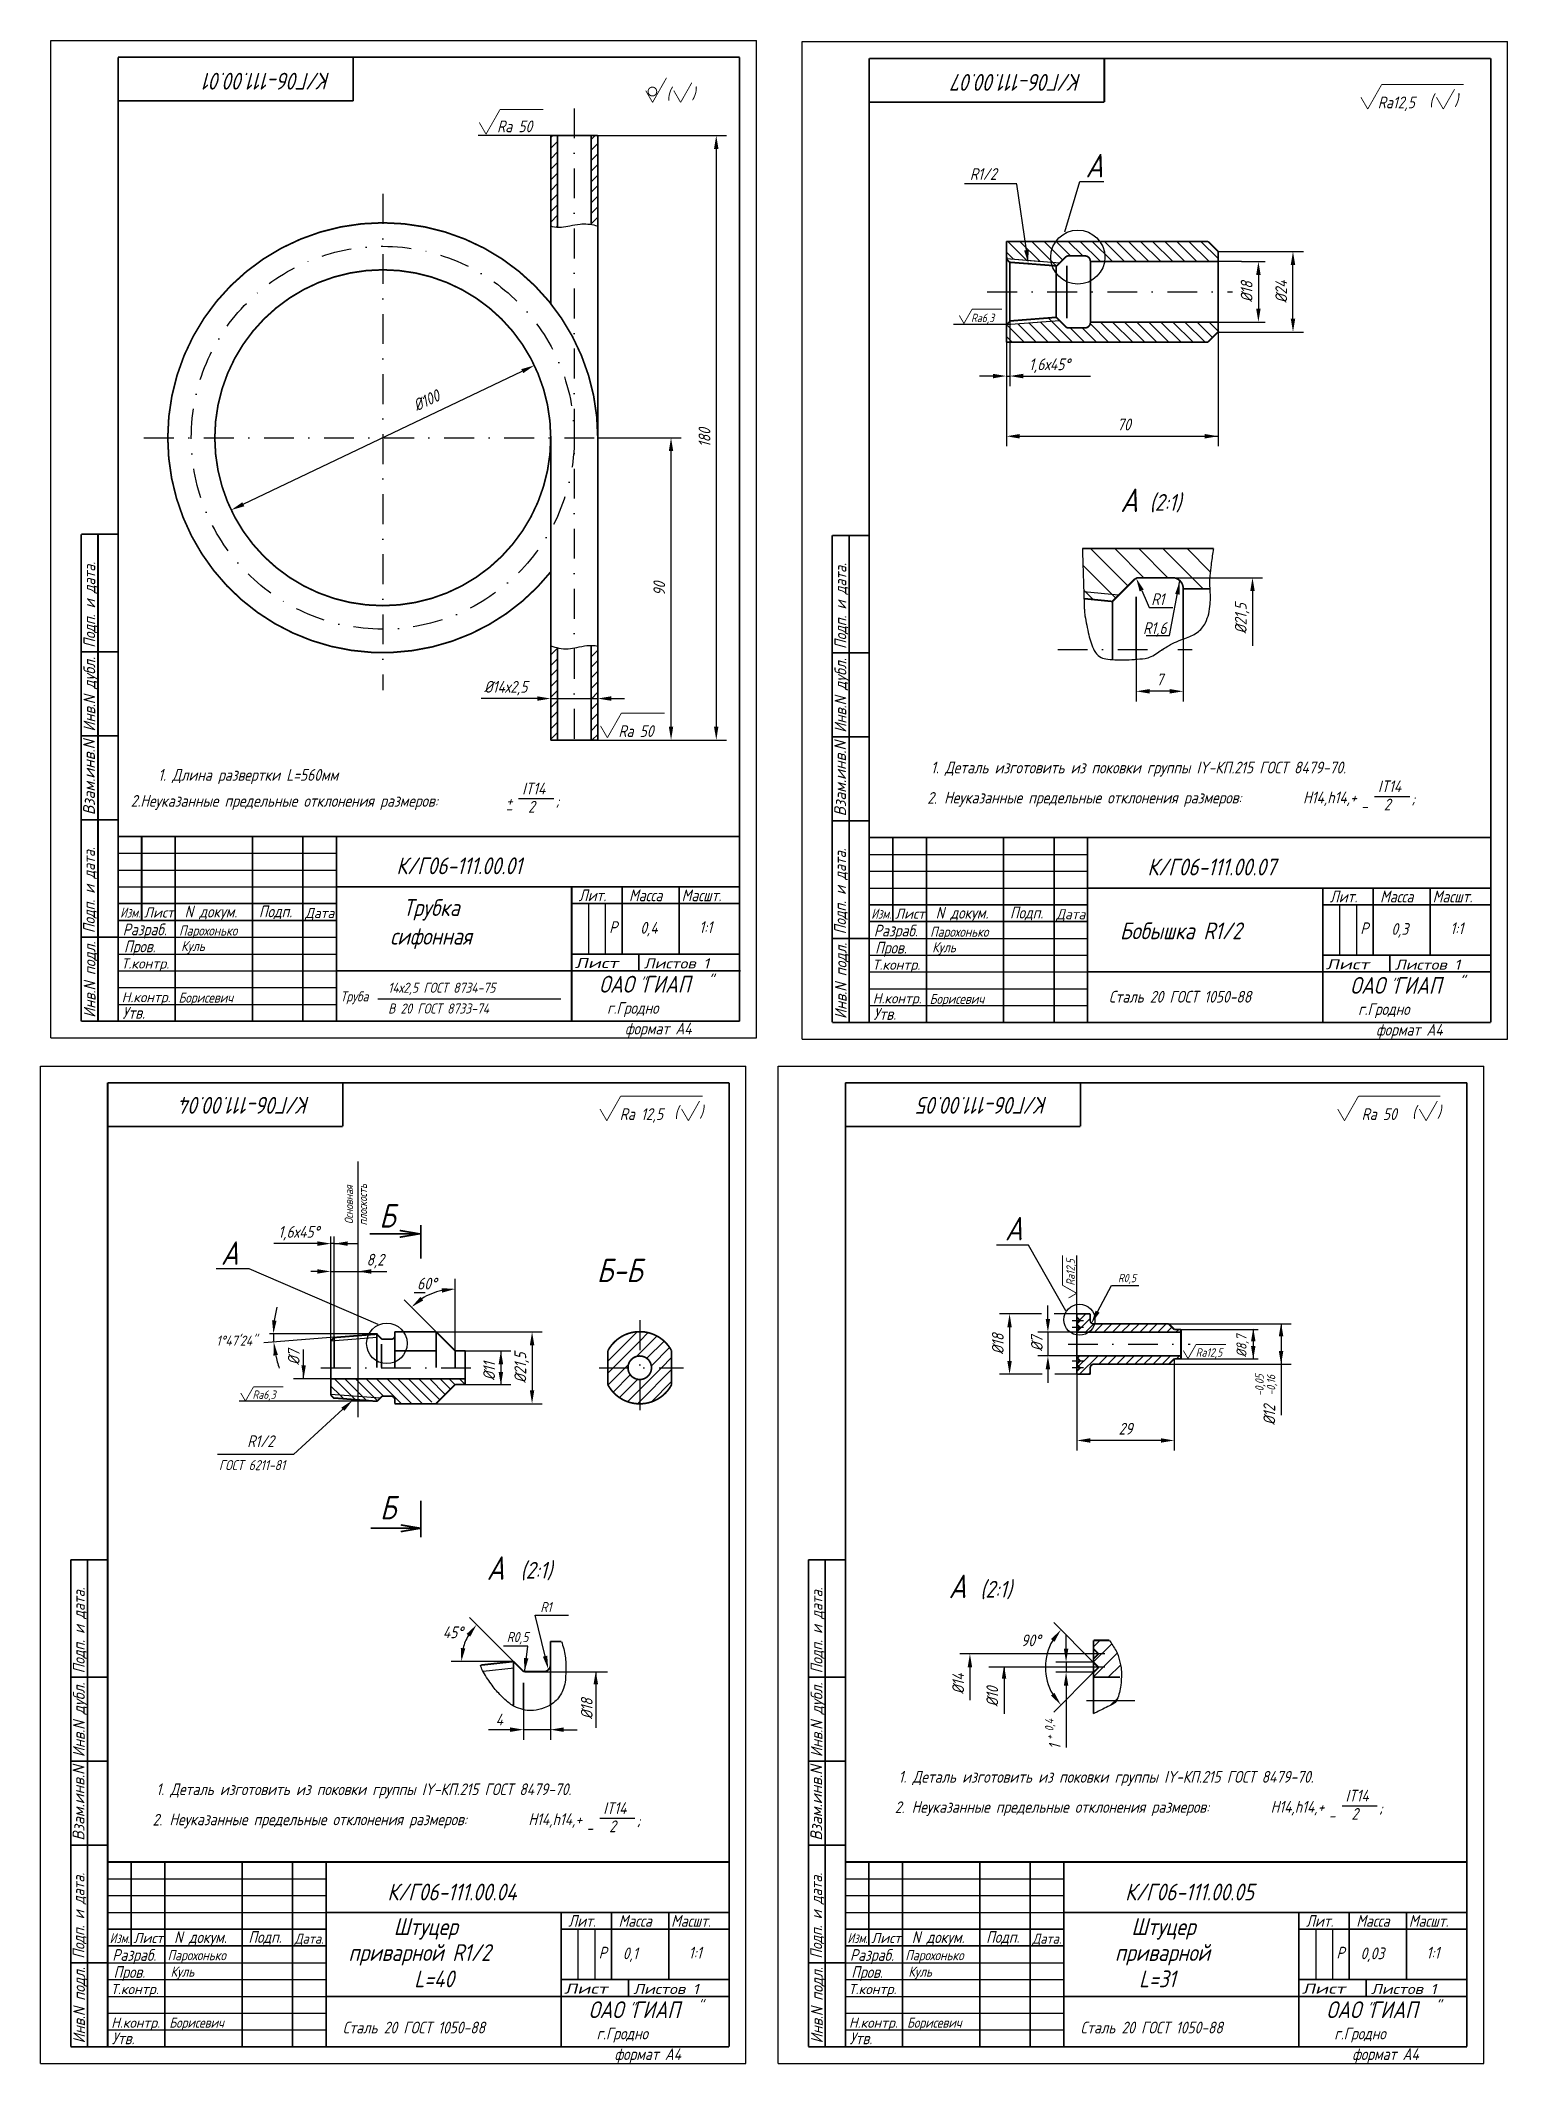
# Model space of a CAD drawing. Extents: x 612 to 1929, y 187 to 790.
# Drawn here: x 1492 to 1929, y 187 to 790 of the extents above; entities that cross this region are included whole.
import ezdxf
from ezdxf.enums import TextEntityAlignment as Align

# ---------------------------------------------------------------- set-up
doc = ezdxf.new("R2010")
doc.units = 0
doc.header["$LTSCALE"] = 0.7
doc.header["$MEASUREMENT"] = 0
doc.linetypes.add('DASHDOT', pattern=[25.4, 12.7, -6.35, 0, -6.35])
doc.layers.get('0').update_dxf_attribs({"linetype": 'CONTINUOUS'})
doc.layers.get('DEFPOINTS').update_dxf_attribs({"linetype": 'CONTINUOUS'})
doc.styles.add('ROMANC', font='romanc', dxfattribs={"width": 0.8, "oblique": 15, "height": 3.5})

msp = doc.modelspace()

# ---------------------------------------------------------------- texts
at = {"style": 'ROMANC', "oblique": 15, "width": 0.8}
for s, height, rotation, p in [('К/Г06-111.00.01', 5, 180, (1578.44, 780.13)), ('К/Г06-111.00.07', 5, 180, (1802.02, 779.77)), ('Подп. и дата.', 3.5, 90, (1508.41, 608.94)), ('Подп. и дата.', 3.5, 90, (1731.99, 608.59)), ('Подп. и дата.', 3.5, 90, (1508.31, 523.98)), ('Подп. и дата.', 3.5, 90, (1731.89, 523.63)), ('К/Г06-111.00.04', 5, 180, (1572.37, 475.21)), ('К/Г06-111.00.05', 5, 180, (1791.97, 475.21)), ('%%c7', 3.5, 90, (1569.25, 395.38)), ('Подп. и дата.', 3.5, 90, (1505.28, 303.59)), ('Подп. и дата.', 3.5, 90, (1724.89, 303.59)), ('Подп. и дата.', 3.5, 90, (1505.19, 218.63)), ('Подп. и дата.', 3.5, 90, (1724.79, 218.63))]:
    msp.add_text(s, height=height, rotation=rotation, dxfattribs=at).set_placement(p)
for s, height, p in [('(', 3.5, (1678.48, 772.14)), (')', 3.5, (1685.97, 772.27)), ('(', 3.5, (1905.51, 770.15)), (')', 3.5, (1913, 770.29)), ('1. Деталь изготовить из поковки группы IY-КП.215 ГОСТ 8479-70.', 3.5, (1757.17, 571.53)), ('IT14', 3.5, (1635.5, 565.26)), ('IT14', 3.5, (1890.25, 565.93)), ('2.Неуказанные предельные отклонения размеров:', 3.5, (1518.98, 561.6)), ('-', 3.5, (1630.4, 559.32)), ('+', 3.5, (1630.7, 561.65)), ('2', 3.5, (1637.25, 559.85)), (';', 3.5, (1645.47, 561.6)), ('2.', 3.5, (1756.08, 562.48)), ('Неуказанные предельные отклонения размеров:', 3.5, (1761.09, 562.57)), ('H14,h14,+', 3.5, (1867.97, 562.62)), ('-', 3.5, (1885.14, 559.98)), ('2', 3.5, (1891.99, 560.51)), (';', 3.5, (1900.21, 562.26)), ('К/Г06-111.00.01', 5, (1598.04, 541.51)), ('К/Г06-111.00.07', 5, (1821.62, 541.16)), ('Лит.', 3.5, (1652.33, 533.47)), ('Масса', 3.5, (1667.3, 533.47)), ('Масшт.', 3.5, (1682.96, 533.47)), ('Лит.', 3.5, (1875.91, 533.12)), ('Масса', 3.5, (1890.88, 533.12)), ('Масшт.', 3.5, (1906.53, 533.12)), ('N докум.', 3.5, (1535.01, 528.63)), ('Подп.', 3.5, (1557.12, 528.69)), ('Трубка ', 5, (1600.09, 529.09)), ('N докум.', 3.5, (1758.59, 528.28)), ('Подп.', 3.5, (1780.7, 528.34)), ('Разраб.', 3.5, (1516.6, 523.32)), ('Парохонько', 3, (1533.36, 523.23)), ('сифонная ', 5, (1596.21, 520.55)), ('Р', 3.5, (1661.4, 524.01)), ('0,4', 3.5, (1670.64, 523.81)), ('1:1', 3.5, (1688.19, 524.01)), ('Разраб.', 3.5, (1740.18, 522.97)), ('Парохонько', 3, (1756.94, 522.87)), ('Бобышка R1/2', 5, (1813.44, 522.15)), ('Р', 3.5, (1884.97, 523.66)), ('0,3', 3.5, (1894.22, 523.46)), ('1:1', 3.5, (1911.76, 523.66)), ('Пров.', 3.5, (1516.97, 518.26)), ('Куль', 3, (1533.98, 518.61)), ('Пров.', 3.5, (1740.55, 517.9)), ('Куль', 3, (1757.56, 518.26)), ('Борисевич', 3, (1533.19, 503.26)), ('Труба ', 3, (1581.38, 503.63)), ('14х2,5 ГОСТ 8734-75', 3, (1595.59, 506.21)), ('ОАО ГИАП', 5, (1658.4, 506.26)), ('"', 3.5, (1670.42, 506.91)), ('"', 3.5, (1690.72, 507.78)), ('Сталь 20 ГОСТ 1050-88', 3.5, (1810.14, 503.28)), ('ОАО ГИАП', 5, (1881.97, 505.91)), ('"', 3.5, (1894, 506.55)), ('"', 3.5, (1914.3, 507.43)), ('Утв.', 3.5, (1516.48, 498.5)), ('В 20 ГОСТ 8733-74', 3, (1595.59, 500.02)), ('г.Гродно', 3.5, (1660.77, 499.95)), ('Утв.', 3.5, (1740.06, 498.15)), ('Борисевич', 3, (1756.77, 502.9)), ('г.Гродно', 3.5, (1884.34, 499.6)), ('формат А4', 3.5, (1666.1, 493.81)), ('формат А4', 3.5, (1889.68, 493.46)), ('(', 3.5, (1680.79, 468.95)), (')', 3.5, (1688.28, 469.08)), ('(', 3.5, (1900.4, 468.95)), (')', 3.5, (1907.89, 469.08)), ('1. Деталь изготовить из поковки группы IY-КП.215 ГОСТ 8479-70.', 3.5, (1747.52, 271.02)), ('1. Деталь изготовить из поковки группы IY-КП.215 ГОСТ 8479-70.', 3.5, (1526.56, 267.31)), ('IT14', 3.5, (1659.64, 261.7)), ('2.', 3.5, (1746.42, 261.96)), ('Неуказанные предельные отклонения размеров:', 3.5, (1751.44, 262.06)), ('H14,h14,+', 3.5, (1858.32, 262.1)), ('IT14', 3.5, (1880.59, 265.41)), ('2.', 3.5, (1525.47, 258.26)), ('Неуказанные предельные отклонения размеров:', 3.5, (1530.49, 258.35)), ('H14,h14,+', 3.5, (1637.37, 258.4)), ('2', 3.5, (1661.39, 256.29)), (';', 3.5, (1669.61, 258.03)), ('-', 3.5, (1875.49, 259.46)), ('2', 3.5, (1882.34, 259.99)), (';', 3.5, (1890.56, 261.74)), ('-', 3.5, (1654.54, 255.76)), ('К/Г06-111.00.04', 5, (1595.38, 235.97)), ('К/Г06-111.00.05', 5, (1814.98, 235.97)), ('Штуцер ', 5, (1597.25, 225.66)), ('Лит.', 3.5, (1649.21, 228.12)), ('Масса', 3.5, (1664.18, 228.12)), ('Масшт.', 3.5, (1679.83, 228.12)), ('Штуцер ', 5, (1816.85, 225.66)), ('Лит.', 3.5, (1868.81, 228.12)), ('Масса', 3.5, (1883.78, 228.12)), ('Масшт.', 3.5, (1899.43, 228.12)), ('N докум.', 3.5, (1531.89, 223.28)), ('Подп.', 3.5, (1554, 223.34)), (' приварной R1/2', 5, (1581.14, 217.95)), ('N докум.', 3.5, (1751.49, 223.28)), ('Подп.', 3.5, (1773.6, 223.34)), (' приварной ', 5, (1809.3, 217.95)), ('Разраб.', 3.5, (1513.48, 217.97)), ('Парохонько', 3, (1529.96, 218.16)), ('Р', 3.5, (1658.27, 218.66)), ('0,1', 3.5, (1665.45, 218.46)), ('1:1', 3.5, (1685.06, 218.66)), ('Разраб.', 3.5, (1733.08, 217.97)), ('Парохонько', 3, (1749.56, 218.16)), ('Р', 3.5, (1877.88, 218.66)), ('0,03', 3.5, (1885.05, 218.46)), ('1:1', 3.5, (1904.66, 218.66)), ('Пров.', 3.5, (1513.85, 212.91)), ('Куль', 3, (1530.85, 213.27)), ('L=40', 5, (1603.37, 210.11)), ('Пров.', 3.5, (1733.45, 212.91)), ('Куль', 3, (1750.46, 213.27)), ('L=31', 5, (1819.12, 210.11)), ('ОАО ГИАП', 5, (1655.27, 200.92)), ('"', 3.5, (1667.3, 201.56)), ('"', 3.5, (1687.6, 202.43)), ('ОАО ГИАП', 5, (1874.88, 200.92)), ('"', 3.5, (1886.9, 201.56)), ('"', 3.5, (1907.2, 202.43)), ('Борисевич', 3, (1530.45, 198.07)), ('Сталь 20 ГОСТ 1050-88', 3.5, (1582.08, 196.37)), ('Борисевич', 3, (1750.06, 198.07)), ('Сталь 20 ГОСТ 1050-88', 3.5, (1801.69, 196.37)), ('Утв.', 3.5, (1513.35, 193.15)), ('г.Гродно', 3.5, (1657.64, 194.6)), ('Утв.', 3.5, (1732.96, 193.15)), ('г.Гродно', 3.5, (1877.25, 194.6)), ('формат А4', 3.5, (1662.97, 188.46)), ('формат А4', 3.5, (1882.58, 188.46))]:
    msp.add_text(s, height=height, dxfattribs=at).set_placement(p)
at = {"color": 0, "linetype": 'ByBlock', "style": 'ROMANC', "oblique": 15, "width": 0.8}
for s, height, p in [('Ra12,5', 3.5, (1895.71, 771.3)), ('Ra 50', 3.5, (1633.25, 764.17)), ('А', 7, (1805.82, 752.49)), ('R1/2', 3.5, (1772.75, 749.99)), ('Ra6,3', 2.5, (1772.55, 707.15)), ('1,6х45%%D', 3.5, (1792.46, 693.33)), ('70', 3.5, (1814.63, 675.41)), ('А', 7, (1816.18, 652.85)), ('(2:1)', 5, (1826.95, 652.21)), ('R1', 3.5, (1824.69, 623.41)), ('R1,6', 3.5, (1823.81, 614.78)), ('%%C14х2,5', 3.5, (1630.61, 597.31)), ('7', 3.5, (1825.26, 599.48)), ('Ra 50', 3.5, (1669.37, 584.12)), ('1. Длина развертки L=560мм', 3.5, (1553.93, 571.08)), ('Ra 12,5', 3.5, (1670.99, 470.09)), ('Ra 50', 3.5, (1890.6, 470.09)), ('1,6х45%%D', 3.5, (1568.98, 435.03)), ('А', 7, (1781.83, 436)), ('А', 7, (1548.44, 428.71)), ('8,2', 3.5, (1591.76, 426.74)), ('Б-Б', 7, (1664.48, 423.57)), ('R0,5', 2.5, (1815.54, 421.28)), ('60%%D', 3.5, (1607.11, 419.62)), ('1%%D47\'24"', 3, (1550.49, 402.63)), ('Ra12,5', 2.5, (1839.94, 399.11)), ('Ra6,3', 2.5, (1558.67, 386.56)), ('R1/2', 3.5, (1557.63, 372.7)), ('29', 3.5, (1815.11, 376.42)), ('ГОСТ 6211-81', 3, (1555.09, 365.57)), ('А', 7, (1627.56, 334.91)), ('(2:1)', 5, (1639.68, 334.27)), ('А', 7, (1765.07, 329.47)), ('(2:1)', 5, (1776.53, 328.63)), ('R1', 3, (1642.57, 323.29)), ('45%%D', 3.5, (1614.86, 315.8)), ('R0,5', 3, (1634.12, 314.38)), ('90%%D', 3.5, (1786.9, 313.4)), ('4', 3.5, (1628.7, 289.81))]:
    msp.add_text(s, height=height, dxfattribs=at).set_placement(p, align=Align.MIDDLE_CENTER)
for s, height, rotation, p in [('%%C18', 3.5, 90, (1851.15, 714.92)), ('%%C24', 3.5, 90, (1861.45, 714.92)), ('%%C100', 3.5, 25.50829, (1606.97, 682.57)), ('180', 3.5, 90, (1689.77, 671.47)), ('90', 3.5, 90, (1676.31, 626.48)), ('%%C21,5', 3.5, 90, (1849.39, 617.65)), ('Основная', 2.5, 90, (1583.91, 443.11)), ('плоскость', 2.5, 90, (1588.05, 443.11)), ('Ra12,5', 2.5, 90, (1798.73, 422.98)), ('%%C18', 3.5, 90, (1777.08, 401.62)), ('%%C7', 3.5, 90, (1788.7, 401.75)), ('%%C8,7', 3, 90, (1849.62, 401.01)), ('%%C21,5', 3.5, 90, (1634.94, 394.57)), ('%%C11', 3.5, 90, (1625.66, 393.52)), ('-0,05', 2.5, 90, (1854.96, 389.36)), ('-0,16', 2.5, 90, (1858.42, 389.36)), ('%%C12', 3.5, 90, (1857.9, 380.48)), ('%%C14', 3.5, 90, (1765.28, 300.48)), ('%%C18', 3.5, 90, (1654.72, 293.01)), ('%%C10', 3.5, 90, (1775.43, 296.63)), ('0,4', 2.5, 90, (1792.4, 288.13)), ('+', 2.5, 90, (1792.4, 284.45)), ('1', 3.5, 90, (1794.02, 281.69))]:
    msp.add_text(s, height=height, rotation=rotation, dxfattribs=at).set_placement(p, align=Align.MIDDLE_CENTER)
at = {"style": 'ROMANC', "oblique": 15}
for s, width, p, p2 in [('Инв.N дубл.', 0.723128, (1508.41, 583.99), (1508.41, 606.17)), ('Инв.N дубл.', 0.723128, (1731.99, 583.64), (1731.99, 605.81)), ('Взам.инв.N', 0.781028, (1508.31, 559.1), (1508.31, 581.49)), ('Взам.инв.N', 0.781028, (1731.89, 558.74), (1731.89, 581.13)), ('Инв.N подл.', 0.723742, (1508.49, 498.77), (1508.49, 521.45)), ('Инв.N подл.', 0.723742, (1732.07, 498.41), (1732.07, 521.09)), ('Инв.N дубл.', 0.723128, (1505.28, 278.64), (1505.28, 300.82)), ('Инв.N дубл.', 0.723128, (1724.89, 278.64), (1724.89, 300.82)), ('Взам.инв.N', 0.781028, (1505.19, 253.75), (1505.19, 276.14)), ('Взам.инв.N', 0.781028, (1724.79, 253.75), (1724.79, 276.14)), ('Инв.N подл.', 0.723742, (1505.36, 193.42), (1505.36, 216.1)), ('Инв.N подл.', 0.723742, (1724.97, 193.42), (1724.97, 216.1))]:
    msp.add_text(s, height=3.5, rotation=90, dxfattribs=dict(at, width=width)).set_placement(p, p2, align=Align.FIT)
for s, width, p, p2 in [('Изм.', 0.652797, (1515.83, 528.6), (1521.8, 528.6)), ('Лист', 0.903967, (1522.9, 528.61), (1531.81, 528.61)), ('Дата', 1.101447, (1570.89, 528.45), (1579.54, 528.45)), ('Изм.', 0.652797, (1739.41, 528.25), (1745.38, 528.25)), ('Лист', 0.903967, (1746.48, 528.25), (1755.39, 528.25)), ('Дата', 1.101447, (1794.47, 528.1), (1803.12, 528.1)), ('Т.контр.', 0.818423, (1516.15, 513.42), (1530.42, 513.42)), ('Лист', 1.31911, (1651.11, 513.55), (1664.11, 513.55)), ('Листов 1', 0.989332, (1671.68, 513.45), (1691.18, 513.45)), ('Т.контр.', 0.818423, (1739.73, 513.06), (1753.99, 513.06)), ('Лист', 1.31911, (1874.69, 513.2), (1887.69, 513.2)), ('Листов 1', 0.989332, (1895.26, 513.09), (1914.76, 513.09)), ('Н.контр.', 0.833169, (1516.28, 503.4), (1530.8, 503.4)), ('Н.контр.', 0.833169, (1739.86, 503.04), (1754.38, 503.04)), ('Изм.', 0.652797, (1512.7, 223.25), (1518.67, 223.25)), ('Лист', 0.903967, (1519.77, 223.26), (1528.68, 223.26)), ('Дата.', 0.738775, (1567.76, 223.1), (1576.42, 223.1)), ('Изм.', 0.652797, (1732.31, 223.25), (1738.28, 223.25)), ('Лист', 0.903967, (1739.38, 223.26), (1748.29, 223.26)), ('Дата.', 0.738775, (1787.37, 223.1), (1796.02, 223.1)), ('Т.контр.', 0.818423, (1513.03, 208.07), (1527.29, 208.07)), ('Лист', 1.31911, (1647.98, 208.21), (1660.99, 208.21)), ('Листов 1', 0.989332, (1668.55, 208.1), (1688.06, 208.1)), ('Т.контр.', 0.818423, (1732.63, 208.07), (1746.9, 208.07)), ('Лист', 1.31911, (1867.59, 208.21), (1880.59, 208.21)), ('Листов 1', 0.989332, (1888.16, 208.1), (1907.66, 208.1)), ('Н.контр.', 0.833169, (1513.15, 198.05), (1527.68, 198.05)), ('Н.контр.', 0.833169, (1732.76, 198.05), (1747.28, 198.05))]:
    msp.add_text(s, height=3, dxfattribs=dict(at, width=width)).set_placement(p, p2, align=Align.FIT)
at = {"linetype": 'Continuous', "style": 'ROMANC', "oblique": 15, "width": 0.8}
for p in [(1592.96, 436.3), (1593.16, 349.43)]:
    msp.add_text('Б', height=7, dxfattribs=at).set_placement(p)

# ---------------------------------------------------------------- blocks, each defined once
blk = doc.blocks.new('*X8')
at = {"color": 0}
for p, q in [((433.72, 689.71), (428.22, 695.21)), ((433.72, 692.41), (430.1, 696.02)), ((433.72, 695.1), (432.79, 696.02)), ((443.22, 690.99), (440.72, 693.49)), ((444.88, 692.02), (440.88, 696.02)), ((446.22, 693.38), (443.57, 696.02)), ((428.71, 692.02), (428.22, 692.52)), ((433.72, 687.02), (431.22, 689.52)), ((433.72, 684.32), (431.22, 686.82)), ((443.22, 688.29), (440.72, 690.79)), ((443.22, 685.6), (440.72, 688.1)), ((433.72, 681.63), (431.22, 684.13)), ((433.72, 678.94), (431.22, 681.44)), ((443.22, 682.91), (440.72, 685.41)), ((443.22, 680.21), (440.72, 682.71)), ((433.72, 676.24), (431.22, 678.74)), ((433.72, 673.55), (431.22, 676.05)), ((443.22, 677.52), (440.72, 680.02)), ((443.22, 674.82), (440.72, 677.32)), ((443.22, 672.13), (440.72, 674.63)), ((433.72, 670.85), (431.22, 673.35)), ((433.72, 668.16), (431.22, 670.66)), ((443.22, 669.44), (440.72, 671.94)), ((442.25, 667.71), (440.72, 669.24)), ((433.72, 665.47), (432.87, 666.32)), ((441.57, 665.7), (440.72, 666.55))]:
    blk.add_line(p, q, dxfattribs=at)
blk = doc.blocks.new('*X11')
at = {"color": 0}
for p, q in [((1660.99, 396.57), (1669.71, 405.29)), ((1670.49, 402.48), (1673.03, 405.02)), ((1670.49, 398.89), (1675.62, 404.02)), ((1662.04, 401.21), (1663.86, 403.03)), ((1662.59, 394.57), (1670.49, 402.48)), ((1669.55, 397.94), (1670.49, 398.89)), ((1672.58, 397.38), (1677.72, 402.53)), ((1673.95, 395.16), (1679.39, 400.6)), ((1676.95, 394.57), (1679.99, 397.61)), ((1660.99, 392.98), (1662.59, 394.57)), ((1661.05, 389.44), (1666.18, 394.57)), ((1662.54, 387.34), (1667.68, 392.49)), ((1666.18, 394.57), (1667.12, 395.52)), ((1670.49, 388.11), (1676.95, 394.57)), ((1670.49, 384.52), (1679.99, 394.02)), ((1664.46, 385.67), (1669.91, 391.12)), ((1666.84, 384.46), (1670.49, 388.11)), ((1673.96, 384.4), (1679.99, 390.43)), ((1669.82, 383.84), (1670.49, 384.52))]:
    blk.add_line(p, q, dxfattribs=at)
blk = doc.blocks.new('*X1')
at = {"color": 0}
for p, q in [((599.41, 718.85), (601.41, 720.85)), ((599.41, 715.71), (601.41, 717.71)), ((611.41, 721.42), (611.64, 721.64)), ((611.41, 718.28), (613.41, 720.28)), ((611.41, 715.14), (613.41, 717.14)), ((599.41, 712.57), (601.41, 714.57)), ((599.41, 709.42), (601.41, 711.42)), ((611.41, 711.99), (613.41, 713.99)), ((611.41, 708.85), (613.41, 710.85)), ((599.41, 706.28), (601.41, 708.28)), ((599.41, 703.14), (601.41, 705.14)), ((611.41, 705.71), (613.41, 707.71)), ((599.41, 699.99), (601.41, 701.99)), ((599.41, 696.85), (601.41, 698.85)), ((611.41, 702.56), (613.41, 704.56)), ((611.41, 699.42), (613.41, 701.42)), ((599.41, 693.71), (601.41, 695.71)), ((611.41, 696.28), (613.41, 698.28)), ((611.79, 693.51), (613.41, 695.14))]:
    blk.add_line(p, q, dxfattribs=at)
blk = doc.blocks.new('*X0')
at = {"color": 0}
for p, q in [((599.41, 872.86), (600.06, 873.51)), ((611.41, 872.29), (612.63, 873.51)), ((599.41, 869.72), (601.41, 871.72)), ((599.41, 866.58), (601.41, 868.58)), ((611.41, 869.15), (613.41, 871.15)), ((611.41, 866.01), (613.41, 868.01)), ((599.41, 863.43), (601.41, 865.43)), ((599.41, 860.29), (601.41, 862.29)), ((611.41, 862.86), (613.41, 864.86)), ((611.41, 859.72), (613.41, 861.72)), ((599.41, 857.15), (601.41, 859.15)), ((599.41, 854.01), (601.41, 856.01)), ((611.41, 856.58), (613.41, 858.58)), ((611.41, 853.43), (613.41, 855.43)), ((599.41, 850.86), (601.41, 852.86)), ((599.41, 847.72), (601.41, 849.72)), ((611.41, 850.29), (613.41, 852.29)), ((601.06, 846.22), (601.41, 846.58)), ((611.41, 847.15), (613.41, 849.15))]:
    blk.add_line(p, q, dxfattribs=at)

# ---------------------------------------------------------------- linework, layer by layer
for p, q in [((1495.23, 789.75), (1705.23, 789.75)), ((1495.23, 492.75), (1495.23, 789.75)), ((1705.23, 492.75), (1705.23, 789.75)), ((1718.81, 492.4), (1718.81, 789.4)), ((1718.81, 789.4), (1928.81, 789.4)), ((1928.81, 492.4), (1928.81, 789.4)), ((1644, 761.47), (1622.41, 761.47)), ((1644, 761.47), (1658, 761.47)), ((1782.78, 747.02), (1767.19, 747.02)), ((1785.59, 727.31), (1782.78, 746.98)), ((1797.01, 732.73), (1801.45, 747.73)), ((1801.45, 747.73), (1808.68, 747.73)), ((1779.63, 724.79), (1795.59, 723.56)), ((1779.63, 724.79), (1790.27, 723.97)), ((1780.56, 723.72), (1791.08, 722.9)), ((1849.63, 723.92), (1839.33, 723.92)), ((1779.63, 705.14), (1763.91, 705.14)), ((1779.63, 705.14), (1795.41, 706.39)), ((1779.63, 705.14), (1790.08, 705.97)), ((1780.63, 706.23), (1791.08, 707.05)), ((1813.01, 624.55), (1802.66, 625.58)), ((1822.15, 620.95), (1829.17, 620.95)), ((1828.19, 612.51), (1821.22, 612.51)), ((1634.45, 564.04), (1644.95, 564.04)), ((1889.2, 564.7), (1899.69, 564.7)), ((1655.23, 532.75), (1655.23, 517.75)), ((1660.23, 532.75), (1660.23, 517.75)), ((1878.81, 532.4), (1878.81, 517.4)), ((1883.81, 532.4), (1883.81, 517.4)), ((1592.54, 504.41), (1647.03, 504.41)), ((1495.23, 492.75), (1705.23, 492.75)), ((1495.23, 492.75), (1705.23, 492.75)), ((1718.81, 492.4), (1928.81, 492.4)), ((1718.81, 492.4), (1928.81, 492.4)), ((1492.11, 187.41), (1492.11, 484.41)), ((1492.11, 484.41), (1702.11, 484.41)), ((1702.11, 187.41), (1702.11, 484.41)), ((1711.71, 187.41), (1711.71, 484.41)), ((1711.71, 484.41), (1921.71, 484.41)), ((1921.71, 187.41), (1921.71, 484.41)), ((1786.17, 431.11), (1776.67, 431.11)), ((1797.29, 411.49), (1786.17, 431.11)), ((1800.61, 410.62), (1800.61, 427.96)), ((1554.22, 424), (1544.44, 424)), ((1592.58, 407.46), (1554.22, 424)), ((1603.39, 416.95), (1606.62, 416.95)), ((1806.73, 411.22), (1810.9, 419.05)), ((1810.9, 419.05), (1819.1, 419.05)), ((1804.61, 410.12), (1804.61, 408.62)), ((1592.4, 404.65), (1560.29, 404.65)), ((1592.34, 403.58), (1578.57, 402.49)), ((1593.27, 403.57), (1593.27, 403.53)), ((1804.61, 394.62), (1804.61, 392.62)), ((1593.2, 385.5), (1578.57, 386.64)), ((1582.11, 382.21), (1567.38, 368.74)), ((1567.38, 368.74), (1544.81, 368.74)), ((1639.32, 320.91), (1649.26, 320.91)), ((1642.31, 308.68), (1639.32, 320.91)), ((1637.17, 311.65), (1629.97, 311.65)), ((1636.31, 304.46), (1637.17, 311.65)), ((1808.94, 309.4), (1774.41, 309.4)), ((1633.13, 305.11), (1623.9, 304.11)), ((1808.94, 305.4), (1774.41, 305.4)), ((1658.59, 260.48), (1669.08, 260.48)), ((1879.55, 264.18), (1890.04, 264.18)), ((1652.11, 227.41), (1652.11, 212.41)), ((1657.11, 227.41), (1657.11, 212.41)), ((1871.71, 227.41), (1871.71, 212.41)), ((1876.71, 227.41), (1876.71, 212.41)), ((1492.11, 187.41), (1702.11, 187.41)), ((1711.71, 187.41), (1921.71, 187.41))]:
    msp.add_line(p, q)
at = {"linetype": 'DASHDOT'}
for p, q in [((1651, 769.52), (1651, 577.85)), ((1594, 744.04), (1594, 596.33)), ((1773.93, 714.95), (1846.98, 714.95)), ((1522.89, 671.47), (1674.02, 671.47)), ((1794.9, 608.44), (1834.98, 608.44)), ((1670.49, 408.74), (1670.49, 378.96)), ((1797.98, 401.62), (1834.37, 401.62)), ((1575.61, 394.57), (1621.13, 394.57)), ((1658.39, 394.57), (1683.53, 394.57))]:
    msp.add_line(p, q, dxfattribs=at)
at = {"color": 0, "linetype": 'ByBlock'}
for p, q in [((1651, 761.47), (1696.27, 761.47)), ((1693.27, 757.47), (1693.27, 585.47)), ((1842.63, 726.92), (1868.04, 726.92)), ((1849.63, 723.92), (1856.68, 723.92)), ((1864.95, 706.92), (1864.95, 722.92)), ((1854.65, 719.92), (1854.65, 709.92)), ((1779.63, 705.14), (1779.63, 686.83)), ((1780.63, 706.23), (1780.63, 686.83)), ((1842.63, 705.92), (1856.68, 705.92)), ((1779.63, 699.92), (1779.63, 668.91)), ((1842.63, 702.92), (1868.04, 702.92)), ((1842.7, 703.46), (1842.7, 668.91)), ((1842.7, 702.92), (1842.7, 686.96)), ((1552.48, 651.67), (1635.52, 691.28)), ((1775.63, 689.83), (1771.63, 689.83)), ((1779.63, 689.83), (1780.63, 689.83)), ((1784.63, 689.83), (1788.63, 689.83)), ((1788.63, 689.83), (1804.63, 689.83)), ((1658, 671.47), (1682.81, 671.47)), ((1783.63, 671.91), (1842.7, 671.91)), ((1679.81, 585.47), (1679.81, 667.48)), ((1828.22, 612.63), (1831.29, 628.9)), ((1829.06, 629.8), (1855.89, 629.8)), ((1819.91, 625.98), (1821.54, 622.32)), ((1821.54, 622.32), (1822.15, 620.95)), ((1852.89, 625.8), (1852.89, 609.51)), ((1832.26, 617.58), (1832.26, 592.98)), ((1818.26, 611.56), (1818.26, 592.98)), ((1644, 581.47), (1644, 596.81)), ((1658, 581.47), (1658, 596.81)), ((1640, 593.81), (1623.28, 593.81)), ((1644, 593.81), (1658, 593.81)), ((1662, 593.81), (1666, 593.81)), ((1828.26, 595.98), (1822.26, 595.98)), ((1651, 581.47), (1696.27, 581.47)), ((1661.75, 581.47), (1682.81, 581.47)), ((1586.67, 379.89), (1586.67, 455.98)), ((1570.57, 431.53), (1561.57, 431.53)), ((1574.57, 431.53), (1570.57, 431.53)), ((1578.57, 394.57), (1578.57, 433.65)), ((1579.57, 431.53), (1578.57, 431.53)), ((1579.57, 403.57), (1579.57, 433.65)), ((1579.57, 431.53), (1586.67, 431.53)), ((1575.42, 423.24), (1572.55, 423.24)), ((1578.57, 423.24), (1587.17, 423.24)), ((1586.67, 423.24), (1595.17, 423.24)), ((1578.57, 403.59), (1578.57, 415.78)), ((1615.57, 399.57), (1615.57, 421.03)), ((1609.87, 405.27), (1600.4, 414.74)), ((1790.06, 410.62), (1777.58, 410.62)), ((1791.99, 409.12), (1791.99, 413.12)), ((1800.61, 410.62), (1793.89, 410.62)), ((1579.7, 403.65), (1558.56, 401.99)), ((1609.87, 405.27), (1641.44, 405.27)), ((1780.58, 406.62), (1780.58, 396.62)), ((1800.61, 405.12), (1788.99, 405.12)), ((1791.99, 405.12), (1791.99, 398.12)), ((1827.2, 407.62), (1864.43, 407.62)), ((1831.61, 405.97), (1854.55, 405.97)), ((1853.12, 405.97), (1853.12, 397.27)), ((1861.4, 407.62), (1861.4, 395.62)), ((1570.43, 391.31), (1570.43, 400)), ((1618.57, 399.57), (1632.16, 399.57)), ((1629.16, 399.57), (1629.16, 389.57)), ((1638.44, 401.27), (1638.44, 387.87)), ((1800.61, 398.12), (1788.99, 398.12)), ((1570.43, 391.31), (1570.43, 394.57)), ((1790.26, 392.62), (1777.58, 392.62)), ((1791.99, 394.12), (1791.99, 390.12)), ((1800.61, 392.62), (1794.09, 392.62)), ((1800.61, 392.62), (1800.61, 369.92)), ((1827.96, 395.62), (1864.43, 395.62)), ((1829.61, 397.27), (1829.61, 369.92)), ((1831.61, 397.27), (1854.55, 397.27)), ((1861.4, 395.62), (1861.4, 387.62)), ((1579.36, 391.31), (1567.43, 391.31)), ((1618.52, 389.57), (1632.16, 389.57)), ((1861.4, 387.62), (1861.4, 380.46)), ((1592.12, 384.58), (1551.24, 384.58)), ((1609.87, 383.87), (1641.44, 383.87)), ((1825.61, 372.92), (1804.61, 372.92)), ((1632.92, 307.08), (1619.81, 320.19)), ((1805.5, 306.93), (1793.75, 318.67)), ((1797.4, 310.91), (1797.4, 314.91)), ((1805.59, 309.4), (1765.78, 309.4)), ((1632.79, 307.08), (1614.38, 307.08)), ((1639.92, 304.08), (1660.9, 304.08)), ((1657.41, 304.08), (1657.41, 287.38)), ((1657.41, 304.08), (1657.41, 295.38)), ((1768.78, 305.4), (1768.78, 295.55)), ((1805.59, 305.4), (1775.93, 305.4)), ((1778.93, 305.4), (1778.93, 291.55)), ((1805.59, 305.4), (1785.98, 305.4)), ((1805.59, 303.9), (1793.75, 292.06)), ((1805.52, 306.91), (1794.4, 306.91)), ((1805.59, 303.9), (1794.4, 303.9)), ((1797.4, 306.91), (1797.4, 303.9)), ((1643.89, 295.38), (1643.89, 283.81)), ((1797.4, 299.9), (1797.4, 295.9)), ((1797.4, 295.9), (1797.4, 281.55)), ((1817.83, 295.41), (1803.47, 295.41)), ((1635.92, 294.83), (1635.92, 283.81)), ((1627.92, 286.81), (1625.46, 286.81)), ((1631.92, 286.81), (1627.92, 286.81)), ((1643.89, 286.81), (1635.92, 286.81)), ((1647.89, 286.81), (1651.89, 286.81))]:
    msp.add_line(p, q, dxfattribs=at)
at = {"color": 0}
for p, q in [((1785.66, 724.33), (1780.06, 729.92)), ((1789.55, 724.02), (1783.66, 729.92)), ((1794.6, 722.57), (1787.25, 729.92)), ((1796.4, 724.36), (1790.84, 729.92)), ((1798.75, 725.6), (1794.43, 729.92)), ((1802.35, 725.6), (1798.02, 729.92)), ((1807.62, 723.92), (1801.62, 729.92)), ((1811.21, 723.92), (1805.21, 729.92)), ((1814.8, 723.92), (1808.8, 729.92)), ((1818.39, 723.92), (1812.39, 729.92)), ((1821.99, 723.92), (1815.99, 729.92)), ((1825.58, 723.92), (1819.58, 729.92)), ((1829.17, 723.92), (1823.17, 729.92)), ((1832.76, 723.92), (1826.76, 729.92)), ((1836.35, 723.92), (1830.35, 729.92)), ((1839.95, 723.92), (1833.95, 729.92)), ((1835.04, 728.82), (1833.95, 729.92)), ((1842.63, 724.83), (1837.54, 729.92)), ((1781.76, 724.63), (1779.63, 726.76)), ((1779.97, 724.92), (1779.75, 725.14)), ((1784.92, 699.92), (1779.92, 704.92)), ((1788.51, 699.92), (1783.02, 705.41)), ((1792.1, 699.92), (1786.35, 705.67)), ((1795.7, 699.92), (1789.68, 705.94)), ((1799.29, 699.92), (1792.08, 707.13)), ((1810.06, 699.92), (1804.63, 705.36)), ((1813.66, 699.92), (1807.66, 705.92)), ((1817.25, 699.92), (1811.25, 705.92)), ((1820.84, 699.92), (1814.84, 705.92)), ((1824.43, 699.92), (1818.43, 705.92)), ((1828.02, 699.92), (1822.02, 705.92)), ((1831.62, 699.92), (1825.62, 705.92)), ((1835.21, 699.92), (1829.21, 705.92)), ((1838.8, 699.92), (1832.8, 705.92)), ((1841.01, 701.3), (1836.39, 705.92)), ((1842.99, 702.92), (1839.99, 705.92)), ((1781.33, 699.92), (1779.63, 701.62)), ((1802.88, 699.92), (1798.63, 704.17)), ((1806.47, 699.92), (1802.22, 704.17)), ((1812.2, 623.74), (1802.4, 633.54)), ((1815.8, 627.34), (1804.69, 638.45)), ((1820.51, 629.8), (1811.87, 638.45)), ((1827.7, 629.8), (1819.05, 638.45)), ((1838.24, 626.45), (1826.24, 638.45)), ((1840.4, 631.46), (1833.42, 638.45)), ((1805.47, 623.29), (1802.64, 626.12)), ((1581.27, 386.43), (1578.57, 389.13)), ((1584.68, 386.16), (1579.61, 391.23)), ((1582.36, 385.34), (1581.27, 386.43)), ((1586.67, 387.32), (1582.75, 391.23)), ((1585.77, 385.08), (1584.68, 386.16)), ((1591.49, 385.64), (1585.9, 391.23)), ((1586.67, 390.46), (1586.56, 390.57)), ((1588.09, 385.9), (1586.67, 387.32)), ((1589.17, 384.81), (1588.09, 385.9)), ((1594.2, 386.07), (1589.04, 391.23)), ((1592.41, 384.72), (1591.49, 385.64)), ((1599.54, 383.87), (1592.18, 391.23)), ((1602.69, 383.87), (1595.33, 391.23)), ((1605.83, 383.87), (1598.47, 391.23)), ((1600.57, 389.14), (1599.13, 390.57)), ((1608.57, 384.28), (1601.61, 391.23)), ((1611.01, 385.01), (1604.78, 391.23)), ((1612.59, 386.6), (1607.96, 391.23)), ((1614.18, 388.18), (1611.13, 391.23)), ((1615.52, 389.52), (1613.81, 391.23)), ((1618.52, 389.57), (1616.86, 391.23)), ((1805.59, 311.48), (1807.51, 313.41)), ((1805.59, 306.99), (1810.98, 312.38)), ((1805.59, 302.5), (1812.65, 309.56)), ((1809.98, 302.4), (1813.63, 306.05)), ((1810.63, 294.07), (1812.7, 296.14))]:
    msp.add_line(p, q, dxfattribs=at)
at = {"linetype": 'Continuous'}
for p, q in [((1515.23, 547.75), (1580.23, 547.75)), ((1515.23, 542.75), (1580.23, 542.75)), ((1738.81, 547.4), (1803.81, 547.4)), ((1738.81, 542.4), (1803.81, 542.4)), ((1515.23, 537.75), (1580.23, 537.75)), ((1738.81, 537.4), (1803.81, 537.4)), ((1515.23, 522.75), (1580.23, 522.75)), ((1738.81, 522.4), (1803.81, 522.4)), ((1515.23, 517.75), (1580.23, 517.75)), ((1515.23, 512.75), (1580.23, 512.75)), ((1738.81, 517.4), (1803.81, 517.4)), ((1738.81, 512.4), (1803.81, 512.4)), ((1515.23, 507.75), (1580.23, 507.75)), ((1738.81, 507.4), (1803.81, 507.4)), ((1515.23, 502.75), (1580.23, 502.75)), ((1738.81, 502.4), (1803.81, 502.4)), ((1799.24, 408.62), (1802.57, 408.62)), ((1799.24, 406.62), (1802.57, 406.62)), ((1799.24, 396.62), (1802.57, 396.62)), ((1799.24, 394.62), (1802.57, 394.62)), ((1512.11, 242.41), (1577.11, 242.41)), ((1731.71, 242.41), (1796.71, 242.41)), ((1512.11, 237.41), (1577.11, 237.41)), ((1731.71, 237.41), (1796.71, 237.41)), ((1512.11, 232.41), (1577.11, 232.41)), ((1731.71, 232.41), (1796.71, 232.41)), ((1512.11, 217.41), (1577.11, 217.41)), ((1731.71, 217.41), (1796.71, 217.41)), ((1512.11, 212.41), (1577.11, 212.41)), ((1731.71, 212.41), (1796.71, 212.41)), ((1512.11, 207.41), (1577.11, 207.41)), ((1731.71, 207.41), (1796.71, 207.41)), ((1512.11, 202.41), (1577.11, 202.41)), ((1731.71, 202.41), (1796.71, 202.41)), ((1512.11, 197.41), (1577.11, 197.41)), ((1731.71, 197.41), (1796.71, 197.41))]:
    msp.add_line(p, q, dxfattribs=at)
for points, const_width in [([(1515.23, 784.75), (1700.23, 784.75)], 0.5), ([(1515.23, 497.75), (1515.23, 784.75)], 0.5), ([(1585.21, 771.75), (1585.21, 784.75)], 0.5), ([(1700.23, 497.75), (1700.23, 784.75)], 0.5), ([(1738.81, 497.4), (1738.81, 784.4)], 0.5), ([(1738.81, 784.4), (1923.81, 784.4)], 0.5), ([(1808.79, 771.4), (1808.79, 784.4)], 0.5), ([(1923.81, 497.4), (1923.81, 784.4)], 0.5), ([(1674.31, 771.31), (1678.48, 778.65)], 0.25), ([(1682.66, 771.31), (1686, 777.19)], 0.25), ([(1515.21, 771.75), (1585.21, 771.75)], 0.5), ([(1672.28, 774.81), (1674.31, 771.31)], 0.25), ([(1680.63, 774.81), (1682.66, 771.31)], 0.25), ([(1738.79, 771.4), (1808.79, 771.4)], 0.5), ([(1885.17, 772.83), (1887.2, 769.33)], 0.25), ([(1887.2, 769.33), (1891.37, 776.67)], 0.25), ([(1891.37, 776.67), (1915.73, 776.67)], 0.3), ([(1907.66, 772.83), (1909.69, 769.33)], 0.25), ([(1909.69, 769.33), (1913.03, 775.21)], 0.25), ([(1622.71, 765.36), (1624.74, 761.86)], 0.25), ([(1624.74, 761.86), (1628.91, 769.19)], 0.25), ([(1628.91, 769.19), (1641.78, 769.19)], 0.3), ([(1644, 761.47), (1644, 711.42)], 0.5), ([(1658, 761.47), (1644, 761.47)], 0.5), ([(1646, 761.47), (1646, 734.16)], 0.5), ([(1656, 761.47), (1656, 734.99)], 0.5), ([(1658, 761.47), (1658, 581.47)], 0.5), ([(1779.63, 729.92), (1779.63, 714.95)], 0.5), ([(1839.63, 729.92), (1842.63, 726.92)], 0.5), ([(1779.63, 724.65), (1780.63, 723.65)], 0.5), ([(1780.56, 723.72), (1794.66, 722.62)], 0.5), ([(1780.63, 723.65), (1780.63, 714.95)], 0.5), ([(1794.48, 707.32), (1794.48, 722.64)], 0.5), ([(1797.34, 725.3), (1794.66, 722.62)], 0.5), ([(1797.63, 722.74), (1797.63, 707.06)], 0.5), ([(1804.63, 724), (1804.63, 705.77)], 0.5), ([(1842.63, 723.92), (1804.63, 723.92)], 0.5), ([(1842.63, 726.92), (1842.63, 702.92)], 0.5), ([(1779.63, 714.95), (1779.63, 699.92)], 0.5), ([(1780.63, 714.95), (1780.63, 706.04)], 0.5), ([(1765.6, 707.9), (1767, 705.49)], 0.25), ([(1767, 705.49), (1769.41, 709.73)], 0.25), ([(1769.41, 709.73), (1778.28, 709.73)], 0.3), ([(1779.63, 705.14), (1779.63, 699.92)], 0.5), ([(1779.71, 705.12), (1780.69, 706.1)], 0.5), ([(1780.63, 706.23), (1794.48, 707.32)], 0.5), ([(1797.34, 704.46), (1794.48, 707.32)], 0.5), ([(1842.63, 705.92), (1804.63, 705.92)], 0.5), ([(1839.63, 699.92), (1842.63, 702.92)], 0.5), ([(1644, 671.47), (1644, 581.47)], 0.5), ([(1504.23, 497.75), (1504.23, 642.75)], 0.5), ([(1504.23, 642.75), (1515.23, 642.75)], 0.5), ([(1509.23, 497.75), (1509.23, 642.75)], 0.5), ([(1727.81, 497.4), (1727.81, 642.4)], 0.5), ([(1727.81, 642.4), (1738.81, 642.4)], 0.5), ([(1732.81, 497.4), (1732.81, 642.4)], 0.5), ([(1817.68, 629.22), (1811.18, 622.72)], 0.5), ([(1832.26, 626.6), (1832.26, 611.53)], 0.5), ([(1840.27, 626.45), (1832.26, 626.45)], 0.5), ([(1811.18, 622.72), (1802.73, 623.57)], 0.5), ([(1811.18, 605.4), (1811.18, 622.62)], 0.5), ([(1818.26, 624.1), (1818.26, 605.51)], 0.5), ([(1646, 608.94), (1646, 581.52)], 0.5), ([(1656, 609.62), (1656, 581.52)], 0.5), ([(1504.23, 607.75), (1515.23, 607.75)], 0.5), ([(1727.81, 607.4), (1738.81, 607.4)], 0.5), ([(1658.83, 585.65), (1660.86, 582.15)], 0.25), ([(1660.86, 582.15), (1665.03, 589.49)], 0.25), ([(1665.03, 589.49), (1677.9, 589.49)], 0.3), ([(1504.23, 582.75), (1515.23, 582.75)], 0.5), ([(1644, 581.47), (1658, 581.47)], 0.5), ([(1727.81, 582.4), (1738.81, 582.4)], 0.5), ([(1504.23, 557.75), (1515.23, 557.75)], 0.5), ([(1727.81, 557.4), (1738.81, 557.4)], 0.5), ([(1515.23, 552.75), (1515.23, 497.75)], 0.5), ([(1522.23, 552.75), (1522.23, 527.75)], 0.5), ([(1532.23, 552.75), (1532.23, 497.75)], 0.5), ([(1555.23, 552.75), (1555.23, 497.75)], 0.5), ([(1570.23, 552.75), (1570.23, 497.75)], 0.5), ([(1580.23, 552.75), (1580.23, 497.75)], 0.5), ([(1738.81, 552.4), (1738.81, 497.4)], 0.5), ([(1745.81, 552.4), (1745.81, 527.4)], 0.5), ([(1755.81, 552.4), (1755.81, 497.4)], 0.5), ([(1778.81, 552.4), (1778.81, 497.4)], 0.5), ([(1793.81, 552.4), (1793.81, 497.4)], 0.5), ([(1803.81, 552.4), (1803.81, 497.4)], 0.5), ([(1650.23, 537.75), (1650.23, 497.75)], 0.5), ([(1665.23, 537.75), (1665.23, 517.75)], 0.5), ([(1682.23, 537.75), (1682.23, 517.75)], 0.5), ([(1873.81, 537.4), (1873.81, 497.4)], 0.5), ([(1888.81, 537.4), (1888.81, 517.4)], 0.5), ([(1905.81, 537.4), (1905.81, 517.4)], 0.5), ([(1504.23, 522.75), (1515.23, 522.75)], 0.5), ([(1727.81, 522.4), (1738.81, 522.4)], 0.5), ([(1580.23, 512.75), (1700.51, 512.75)], 0.5), ([(1580.23, 512.75), (1700.23, 512.75)], 0.5), ([(1670.23, 517.75), (1670.23, 512.75)], 0.5), ([(1803.81, 512.4), (1924.09, 512.4)], 0.5), ([(1803.81, 512.4), (1923.81, 512.4)], 0.5), ([(1893.81, 517.4), (1893.81, 512.4)], 0.5), ([(1504.23, 497.75), (1700.23, 497.75)], 0.5), ([(1504.23, 497.75), (1700.23, 497.75)], 0.5), ([(1515.23, 497.75), (1700.23, 497.75)], 0.5), ([(1727.81, 497.4), (1923.81, 497.4)], 0.5), ([(1727.81, 497.4), (1923.81, 497.4)], 0.5), ([(1738.81, 497.4), (1923.81, 497.4)], 0.5), ([(1512.11, 192.41), (1512.11, 479.41)], 0.5), ([(1512.11, 479.41), (1697.11, 479.41)], 0.5), ([(1582.09, 466.41), (1582.09, 479.41)], 0.5), ([(1697.11, 192.41), (1697.11, 479.41)], 0.5), ([(1731.71, 192.41), (1731.71, 479.41)], 0.5), ([(1731.71, 479.41), (1916.71, 479.41)], 0.5), ([(1801.69, 466.41), (1801.69, 479.41)], 0.5), ([(1916.71, 192.41), (1916.71, 479.41)], 0.5), ([(1658.65, 471.62), (1660.68, 468.12)], 0.25), ([(1660.68, 468.12), (1664.84, 475.46)], 0.25), ([(1664.84, 475.46), (1689.21, 475.46)], 0.3), ([(1682.94, 471.62), (1684.98, 468.12)], 0.25), ([(1684.98, 468.12), (1688.31, 474)], 0.25), ([(1878.25, 471.62), (1880.28, 468.12)], 0.25), ([(1880.28, 468.12), (1884.45, 475.46)], 0.25), ([(1884.45, 475.46), (1908.81, 475.46)], 0.3), ([(1902.55, 471.62), (1904.58, 468.12)], 0.25), ([(1904.58, 468.12), (1907.92, 474)], 0.25), ([(1512.09, 466.41), (1582.09, 466.41)], 0.5), ([(1731.69, 466.41), (1801.69, 466.41)], 0.5), ([(1796.31, 419.15), (1796.31, 428.02)], 0.3), ([(1800.56, 416.74), (1796.31, 419.15)], 0.25), ([(1798.14, 415.33), (1800.56, 416.74)], 0.25), ([(1800.61, 410.62), (1800.61, 392.62)], 0.5), ([(1800.61, 409.6), (1801.59, 408.62)], 0.5), ([(1804.61, 410.62), (1804.61, 408.62)], 0.5), ([(1579.55, 403.62), (1578.57, 402.64)], 0.5), ([(1592.27, 404.57), (1579.57, 403.57)], 0.5), ([(1592.27, 404.57), (1592.27, 394.57)], 0.5), ([(1593.62, 403.22), (1592.27, 404.57)], 0.5), ([(1609.87, 405.27), (1609.87, 394.57)], 0.5), ([(1615.57, 399.57), (1609.87, 405.27)], 0.5), ([(1800.61, 407.64), (1801.59, 408.62)], 0.5), ([(1800.61, 407.58), (1801.59, 406.6)], 0.5), ([(1800.61, 405.62), (1801.59, 406.6)], 0.5), ([(1829.61, 405.97), (1827.96, 407.62)], 0.5), ([(1831.61, 405.97), (1831.61, 397.27)], 0.5), ([(1578.57, 402.64), (1578.57, 386.38)], 0.5), ([(1593.6, 401.64), (1593.6, 394.57)], 0.5), ([(1593.97, 403.07), (1596.58, 403.07)], 0.5), ([(1597.6, 401.64), (1597.6, 394.57)], 0.5), ([(1609.87, 399.6), (1597.75, 399.6)], 0.5), ([(1615.57, 399.57), (1615.57, 394.57)], 0.5), ([(1618.57, 399.57), (1618.57, 389.57)], 0.5), ([(1660.99, 399.6), (1660.99, 389.54)], 0.5), ([(1679.99, 399.6), (1679.99, 389.54)], 0.5), ([(1800.61, 397.58), (1801.59, 396.6)], 0.5), ([(1832.3, 399.69), (1833.7, 397.28)], 0.25), ([(1833.7, 397.28), (1836.11, 401.53)], 0.25), ([(1836.11, 401.53), (1844.98, 401.53)], 0.3), ([(1800.61, 395.62), (1801.59, 396.6)], 0.5), ([(1800.61, 395.56), (1801.59, 394.58)], 0.5), ([(1800.61, 393.6), (1801.59, 394.58)], 0.5), ([(1804.61, 394.62), (1804.61, 392.62)], 0.5), ([(1829.61, 397.27), (1827.96, 395.62)], 0.5), ([(1551.72, 387.07), (1553.12, 384.66)], 0.25), ([(1553.12, 384.66), (1555.53, 388.9)], 0.25), ([(1555.53, 388.9), (1564.41, 388.9)], 0.3), ([(1578.57, 391.23), (1618.57, 391.23)], 0.5), ([(1579.57, 385.38), (1578.57, 386.38)], 0.5), ([(1592.27, 384.57), (1579.38, 385.57)], 0.5), ([(1593.62, 385.93), (1592.27, 384.57)], 0.5), ([(1593.97, 386.07), (1596.58, 386.07)], 0.5), ([(1615.57, 389.57), (1609.87, 383.87)], 0.5), ([(1501.11, 192.41), (1501.11, 337.41)], 0.5), ([(1501.11, 337.41), (1512.11, 337.41)], 0.5), ([(1506.11, 192.41), (1506.11, 337.41)], 0.5), ([(1720.71, 192.41), (1720.71, 337.41)], 0.5), ([(1720.71, 337.41), (1731.71, 337.41)], 0.5), ([(1725.71, 192.41), (1725.71, 337.41)], 0.5), ([(1647.17, 313.08), (1643.89, 313.08)], 0.5), ([(1805.59, 313.41), (1805.59, 291.55)], 0.5), ([(1632.91, 307.1), (1623.12, 306.03)], 0.5), ([(1632.92, 307.08), (1632.92, 293.84)], 0.5), ([(1635.63, 304.38), (1632.92, 307.08)], 0.5), ([(1805.5, 310.91), (1807.06, 309.36)], 0.5), ([(1805.59, 307.89), (1807.06, 309.36)], 0.5), ([(1501.11, 302.41), (1512.11, 302.41)], 0.5), ([(1641.89, 304.08), (1636.33, 304.08)], 0.5), ([(1720.71, 302.41), (1731.71, 302.41)], 0.5), ([(1805.5, 306.93), (1807.06, 305.37)], 0.5), ([(1805.59, 303.9), (1807.06, 305.37)], 0.5), ([(1635.92, 300.83), (1635.92, 292.76)], 0.5), ([(1501.11, 277.41), (1512.11, 277.41)], 0.5), ([(1720.71, 277.41), (1731.71, 277.41)], 0.5), ([(1501.11, 252.41), (1512.11, 252.41)], 0.5), ([(1512.11, 247.41), (1512.11, 192.41)], 0.5), ([(1519.11, 247.41), (1519.11, 222.41)], 0.5), ([(1529.11, 247.41), (1529.11, 192.41)], 0.5), ([(1552.11, 247.41), (1552.11, 192.41)], 0.5), ([(1567.11, 247.41), (1567.11, 192.41)], 0.5), ([(1577.11, 247.41), (1577.11, 192.41)], 0.5), ([(1720.71, 252.41), (1731.71, 252.41)], 0.5), ([(1731.71, 247.41), (1731.71, 192.41)], 0.5), ([(1738.71, 247.41), (1738.71, 222.41)], 0.5), ([(1748.71, 247.41), (1748.71, 192.41)], 0.5), ([(1771.71, 247.41), (1771.71, 192.41)], 0.5), ([(1786.71, 247.41), (1786.71, 192.41)], 0.5), ([(1796.71, 247.41), (1796.71, 192.41)], 0.5), ([(1647.11, 232.41), (1647.11, 192.41)], 0.5), ([(1662.11, 232.41), (1662.11, 212.41)], 0.5), ([(1679.11, 232.41), (1679.11, 212.41)], 0.5), ([(1866.71, 232.41), (1866.71, 192.41)], 0.5), ([(1881.71, 232.41), (1881.71, 212.41)], 0.5), ([(1898.71, 232.41), (1898.71, 212.41)], 0.5), ([(1501.11, 217.41), (1512.11, 217.41)], 0.5), ([(1720.71, 217.41), (1731.71, 217.41)], 0.5), ([(1667.11, 212.41), (1667.11, 207.41)], 0.5), ([(1886.71, 212.41), (1886.71, 207.41)], 0.5), ([(1577.11, 207.41), (1697.11, 207.41)], 0.5), ([(1796.71, 207.41), (1916.71, 207.41)], 0.5), ([(1501.11, 192.41), (1697.11, 192.41)], 0.5), ([(1512.11, 192.41), (1697.11, 192.41)], 0.5), ([(1720.71, 192.41), (1916.71, 192.41)], 0.5), ([(1731.71, 192.41), (1916.71, 192.41)], 0.5)]:
    msp.add_lwpolyline(points, dxfattribs=dict(const_width=const_width))
for points, const_width in [([(1675.54, 774.54, 1.02775), (1672.98, 774.54, 1.02775)], 0.3), ([(1675.54, 774.54, -1.02775), (1672.98, 774.54, -1.02775)], 0.3), ([(1530, 671.47, -1), (1658, 671.47, -1)], 0.5), ([(1797.34, 725.3, -0.198912), (1798.04, 725.6, -0.198912)], 0.5), ([(1803.03, 725.6, -0.414214), (1804.63, 724, -0.414214)], 0.5), ([(1544, 671.47, -1), (1644, 671.47, -1)], 0.5), ([(1803.03, 704.17, 0.414214), (1804.63, 705.77, 0.414214)], 0.5), ([(1797.34, 704.46, 0.198912), (1798.04, 704.17, 0.198912)], 0.5), ([(1530, 671.47, 0.709188), (1644, 631.53, 1)], 0.5), ([(1544, 671.47, 1), (1644, 671.47, 1)], 0.5), ([(1817.68, 629.22, -0.198912), (1819.09, 629.8, -0.198912)], 0.5), ([(1829.06, 629.8, -0.414214), (1832.26, 626.6, -0.414214)], 0.5), ([(1596.58, 403.07, 0.414214), (1597.58, 404.07, 0.414214)], 0.5), ([(1679.99, 399.6, 0.601984), (1660.99, 399.6, 0.490444)], 0.5), ([(1804.61, 408.62, 0.414214), (1805.61, 407.62, 0.414214)], 0.5), ([(1593.62, 403.22, 0.198912), (1593.97, 403.07, 0.198912)], 0.5), ([(1666.99, 394.57, -1), (1673.99, 394.57, -1)], 0.5), ([(1666.99, 394.57, 1), (1673.99, 394.57, 1)], 0.5), ([(1805.61, 395.62, 0.414214), (1804.61, 394.62, 0.414214)], 0.5), ([(1593.97, 386.07, 0.198912), (1593.62, 385.93, 0.198912)], 0.5), ([(1597.58, 385.07, 0.414214), (1596.58, 386.07, 0.414214)], 0.5), ([(1660.99, 389.54, 0.601984), (1679.99, 389.54, 0.490444)], 0.5), ([(1636.33, 304.08, -0.198912), (1635.63, 304.38, -0.198912)], 0.5), ([(1643.89, 306.08, -0.414214), (1641.89, 304.08, -0.414214)], 0.5)]:
    msp.add_lwpolyline(points, format="xyb", dxfattribs=dict(const_width=const_width))
for points in [[(1644, 734.46, 0.005268), (1644.39, 734.37, 0.069654), (1647.18, 734.17, 0.045006), (1649.71, 734.57, -0.037919), (1652.71, 735.09, -0.090658), (1657.35, 734.69, -0.007944), (1658, 734.51)], [(1802.26, 638.45, 0.000312), (1802.38, 634.18, 0.000851), (1802.51, 630.05, 0.000104), (1802.79, 621.77, 0.000583), (1802.84, 620.29, 0.034196), (1803.03, 618.47, 0.010776), (1804.14, 612.8, 0.062195), (1805.81, 608.09, 0.131309), (1807.4, 606.29, 0.112798), (1809.21, 605.61, 0.040262), (1814.56, 605.31, 0.023428), (1820.91, 605.77, 0.080362), (1822.71, 606.29, 0.046377), (1824.62, 607.42, -0.026281), (1827.92, 609.54, -0.051544), (1832.79, 611.7, 0.068893), (1836.39, 613.45, 0.138049), (1838.89, 616.38, 0.092134), (1840.3, 621.91, 0.03595), (1840.26, 626.54, -0.043427), (1840.3, 630.38, -0.008703), (1840.66, 633.6, -0.006562), (1841.27, 637.86, -0.012046), (1841.38, 638.45, -0.018178)], [(1644, 609.53, 0.033613), (1646.44, 608.84, 0.069654), (1649.23, 608.64, 0.045006), (1651.76, 609.04, -0.037919), (1654.76, 609.56, -0.062844), (1658, 609.46, -0.070612)], [(1810.28, 313.41, -0.019622), (1812.28, 310.27, -0.053736), (1812.91, 308.87, -0.017183), (1813.35, 307.31, -0.017082), (1813.69, 305.72, -0.044175), (1813.89, 303.56, -0.027011), (1813.69, 300.02, -0.078578), (1812.55, 295.79, -0.173089), (1811.14, 294.32, -0.000011), (1810.35, 293.93, -0.000004), (1808.38, 292.95, -0.00001), (1806.58, 292.05, -0.000004), (1805.59, 291.55)], [(1647.17, 313.08, -0.021316), (1647.85, 310.87, -0.055297), (1648.47, 306.51, -0.027904), (1648.35, 301.64, -0.061642), (1647.83, 299.09, -0.115407), (1645.62, 295.54, -0.111917), (1642.02, 293.27, -0.055594), (1638.89, 292.54, -0.082592), (1636.36, 292.66, -0.038661), (1633.83, 293.42, -0.063002), (1632.13, 294.33, -0.029681), (1630.86, 295.35, -0.01581), (1628.89, 297.26, -0.036462), (1626.23, 300.44, -0.031652), (1623.73, 304.42, -0.069565), (1623.12, 306.03, -0.011316)]]:
    msp.add_lwpolyline(points, format="xyb")
at = {"linetype": 'Continuous', "const_width": 0.5}
for points in [[(1779.63, 729.92), (1839.63, 729.92)], [(1779.63, 699.92), (1839.63, 699.92)], [(1802.26, 638.45), (1841.38, 638.45)], [(1515.23, 552.75), (1700.23, 552.75)], [(1738.81, 552.4), (1923.81, 552.4)], [(1580.23, 537.75), (1700.23, 537.75)], [(1803.81, 537.4), (1923.81, 537.4)], [(1515.23, 532.75), (1580.23, 532.75)], [(1650.23, 532.75), (1700.23, 532.75)], [(1738.81, 532.4), (1803.81, 532.4)], [(1873.81, 532.4), (1923.81, 532.4)], [(1515.23, 527.75), (1580.23, 527.75)], [(1738.81, 527.4), (1803.81, 527.4)], [(1650.23, 517.75), (1700.23, 517.75)], [(1873.81, 517.4), (1923.81, 517.4)], [(1605.16, 434.44), (1590.06, 434.44)], [(1604.86, 434.44), (1599.06, 435.44)], [(1604.86, 434.44), (1599.06, 433.44)], [(1605.36, 437.04), (1605.36, 427.04)], [(1800.61, 410.62), (1804.61, 410.62)], [(1579.57, 403.62), (1579.57, 394.57)], [(1597.58, 405.27), (1609.87, 405.27)], [(1800.61, 405.12), (1831.61, 405.12)], [(1805.61, 407.62), (1827.96, 407.62)], [(1829.61, 405.97), (1831.61, 405.97)], [(1615.57, 399.57), (1618.57, 399.57)], [(1800.61, 398.12), (1831.61, 398.12)], [(1800.61, 392.62), (1804.61, 392.62)], [(1805.61, 395.62), (1827.96, 395.62)], [(1829.61, 397.27), (1831.61, 397.27)], [(1615.57, 389.57), (1618.57, 389.57)], [(1597.58, 383.87), (1609.87, 383.87)], [(1605.36, 354.99), (1605.36, 344.09)], [(1605.46, 346.78), (1590.36, 346.78)], [(1605.16, 346.78), (1599.36, 347.78)], [(1605.16, 346.78), (1599.36, 345.78)], [(1643.89, 313.08), (1643.89, 294.16)], [(1512.11, 247.41), (1697.11, 247.41)], [(1731.71, 247.41), (1916.71, 247.41)], [(1577.11, 232.41), (1697.11, 232.41)], [(1796.71, 232.41), (1916.71, 232.41)], [(1512.11, 227.41), (1577.11, 227.41)], [(1647.11, 227.41), (1697.11, 227.41)], [(1731.71, 227.41), (1796.71, 227.41)], [(1866.71, 227.41), (1916.71, 227.41)], [(1512.11, 222.41), (1577.11, 222.41)], [(1731.71, 222.41), (1796.71, 222.41)], [(1647.11, 212.41), (1697.11, 212.41)], [(1866.71, 212.41), (1916.71, 212.41)]]:
    msp.add_lwpolyline(points, dxfattribs=at)
at = {"color": 0, "linetype": 'ByBlock', "const_width": 0.5}
for points in [[(1803.03, 725.6), (1798.04, 725.6)], [(1803.03, 704.17), (1798.04, 704.17)], [(1829.06, 629.8), (1819.09, 629.8)], [(1597.58, 394.57), (1597.58, 405.27)], [(1597.58, 383.87), (1597.58, 385.07)], [(1810.28, 313.41), (1805.59, 313.41)], [(1813.49, 302.4), (1805.59, 302.4)]]:
    msp.add_lwpolyline(points, dxfattribs=at)
for centre, radius in [((1800.9, 725.24), 8.06), ((1801.38, 408.87), 4.63), ((1595.22, 401.82), 6.02)]:
    msp.add_circle(centre, radius)
at = {"linetype": 'DASHDOT'}
msp.add_circle((1594, 671.47), 57, dxfattribs=at)
for centre, radius, start, end in [((1798.04, 724.6), 1, 90, 135), ((1798.04, 705.17), 1, 225, 270), ((1819.09, 627.8), 2, 90, 135)]:
    msp.add_arc(centre, radius, start, end)
at = {"color": 0, "linetype": 'ByBlock'}
for centre, radius, start, end in [((1615.57, 399.57), 18.45, 102.4441, 122.5559), ((1592.4, 404.65), 30.95, 165.17825, 172.58912), ((1592.4, 404.65), 30.95, 180, 184.5029), ((1592.4, 404.65), 30.95, 191.91377, 199.32465), ((1632.92, 307.08), 15.54, 149.79105, 165.20895), ((1807.06, 305.37), 15.82, 149.52817, 210.47183)]:
    msp.add_arc(centre, radius, start, end, dxfattribs=at)
for points in [[(1692.6, 757.47), (1693.93, 757.47), (1693.27, 761.47)], [(1853.98, 719.92), (1855.32, 719.92), (1854.65, 723.92)], [(1864.28, 722.92), (1865.61, 722.92), (1864.95, 726.92)], [(1853.98, 709.92), (1855.32, 709.92), (1854.65, 705.92)], [(1864.28, 706.92), (1865.61, 706.92), (1864.95, 702.92)], [(1635.8, 690.68), (1635.23, 691.89), (1639.13, 693.01)], [(1775.63, 690.5), (1775.63, 689.16), (1779.63, 689.83)], [(1784.63, 690.5), (1784.63, 689.16), (1780.63, 689.83)], [(1679.14, 667.48), (1680.47, 667.48), (1679.81, 671.47)], [(1783.63, 672.58), (1783.63, 671.24), (1779.63, 671.91)], [(1838.7, 672.58), (1838.7, 671.24), (1842.7, 671.91)], [(1552.77, 651.06), (1552.2, 652.27), (1548.87, 649.94)], [(1819.3, 625.7), (1820.51, 626.25), (1818.27, 629.63)], [(1831.19, 624.75), (1829.88, 624.99), (1831.27, 628.8)], [(1852.23, 625.8), (1853.56, 625.8), (1852.89, 629.8)], [(1822.26, 596.64), (1822.26, 595.31), (1818.26, 595.98)], [(1828.26, 596.64), (1828.26, 595.31), (1832.26, 595.98)], [(1640, 594.48), (1640, 593.15), (1644, 593.81)], [(1662, 594.48), (1662, 593.15), (1658, 593.81)], [(1679.14, 585.47), (1680.47, 585.47), (1679.81, 581.47)], [(1692.6, 585.47), (1693.93, 585.47), (1693.27, 581.47)], [(1574.57, 432.2), (1574.57, 430.86), (1578.57, 431.53)], [(1583.57, 432.2), (1583.57, 430.86), (1579.57, 431.53)], [(1574.5, 423.91), (1574.5, 422.57), (1578.5, 423.24)], [(1590.59, 423.91), (1590.59, 422.57), (1586.59, 423.24)], [(1606.05, 414.61), (1605.22, 415.65), (1602.52, 412.62)], [(1611.52, 418.26), (1611.66, 416.93), (1615.57, 418.03)], [(1779.91, 406.62), (1781.24, 406.62), (1780.58, 410.62)], [(1562.38, 408.6), (1561.05, 408.69), (1561.45, 404.65)], [(1637.78, 401.27), (1639.11, 401.27), (1638.44, 405.27)], [(1791.33, 409.12), (1792.66, 409.12), (1791.99, 405.12)], [(1852.45, 402.39), (1853.79, 402.39), (1853.12, 406.39)], [(1860.74, 403.91), (1862.07, 403.91), (1861.4, 407.91)], [(1561.46, 398.17), (1562.78, 398.36), (1561.55, 402.22)], [(1628.49, 395.62), (1629.83, 395.62), (1629.16, 399.62)], [(1791.33, 394.12), (1792.66, 394.12), (1791.99, 398.12)], [(1852.45, 401.05), (1853.79, 401.05), (1853.12, 397.05)], [(1860.74, 399.53), (1862.07, 399.53), (1861.4, 395.53)], [(1569.77, 395.33), (1571.1, 395.33), (1570.43, 391.33)], [(1628.49, 393.33), (1629.83, 393.33), (1629.16, 389.33)], [(1779.91, 396.62), (1781.24, 396.62), (1780.58, 392.62)], [(1637.78, 387.87), (1639.11, 387.87), (1638.44, 383.87)], [(1804.61, 373.58), (1804.61, 372.25), (1800.61, 372.92)], [(1825.61, 373.58), (1825.61, 372.25), (1829.61, 372.92)], [(1620.02, 314.5), (1618.96, 315.31), (1621.93, 318.07)], [(1792.9, 313.8), (1793.95, 312.98), (1795.87, 316.55)], [(1617.23, 311.14), (1618.56, 310.97), (1617.38, 307.08)], [(1637.34, 308), (1636.01, 308.16), (1636.2, 304.1)], [(1768.11, 305.4), (1769.44, 305.4), (1768.78, 309.4)], [(1798.07, 310.91), (1796.74, 310.91), (1797.4, 306.91)], [(1658.08, 300.29), (1656.75, 300.29), (1657.41, 304.29)], [(1778.27, 301.97), (1779.6, 301.97), (1778.93, 305.97)], [(1798.07, 299.9), (1796.74, 299.9), (1797.4, 303.9)], [(1793.95, 297.76), (1792.9, 296.94), (1795.87, 294.18)], [(1631.92, 287.48), (1631.92, 286.15), (1635.92, 286.81)], [(1647.89, 287.48), (1647.89, 286.15), (1643.89, 286.81)]]:
    msp.add_solid(points, dxfattribs=at)
for points in [[(1786.25, 727.4), (1784.93, 727.21), (1786.16, 723.35)], [(1807.38, 410.96), (1806.2, 411.59), (1804.91, 407.74)], [(1581.66, 382.7), (1582.56, 381.71), (1585.06, 384.91)], [(1641.66, 308.53), (1642.96, 308.84), (1643.26, 304.8)]]:
    msp.add_solid(points)
at = {"layer": 'DEFPOINTS', "color": 0, "linetype": 'ByBlock'}
for p in [(1661.75, 761.47), (1783.14, 724.16), (1842.63, 726.92), (1849.63, 723.92), (1864.95, 726.92), (1779.63, 705.26), (1779.63, 705.14), (1780.63, 706.23), (1780.74, 706.37), (1783.14, 705.61), (1787.54, 706.05), (1790.08, 705.97), (1790.08, 705.92), (1790.1, 705.92), (1791.08, 706.9), (1791.08, 706.9), (1854.65, 705.92), (1779.63, 699.92), (1779.63, 699.92), (1839.63, 699.92), (1842.63, 702.92), (1639.13, 693.01), (1780.63, 689.83), (1661.75, 671.47), (1679.81, 671.47), (1548.87, 649.94), (1818.27, 629.63), (1819.09, 627.8), (1829.06, 629.8), (1829.06, 626.6), (1831.3, 628.89), (1832.26, 617.58), (1800.37, 608.44), (1800.37, 608.44), (1818.26, 611.56), (1818.26, 605.51), (1658, 593.81), (1818.26, 595.98), (1644, 581.47), (1658, 581.47), (1661.75, 581.47), (1661.75, 581.47), (1693.27, 581.47), (1578.57, 431.53), (1611.17, 417.5), (1798.99, 414.35), (1800.61, 410.62), (1579.55, 403.62), (1579.57, 403.62), (1579.57, 403.57), (1592.27, 404.57), (1592.27, 404.57), (1608.57, 405.27), (1609.87, 405.27), (1611.61, 405.27), (1618.91, 405.27), (1800.61, 405.12), (1827.2, 407.62), (1831.61, 405.97), (1831.61, 405.12), (1578.57, 402.64), (1578.57, 402.64), (1615.57, 399.57), (1615.57, 399.57), (1618.57, 399.57), (1791.99, 398.12), (1800.61, 398.12), (1831.61, 398.12), (1833.14, 397.82), (1852.2, 398.12), (1570.43, 394.57), (1579.36, 394.57), (1615.57, 394.57), (1780.58, 392.62), (1800.61, 392.62), (1800.61, 392.62), (1827.96, 395.62), (1829.61, 397.27), (1831.61, 397.27), (1852, 397.27), (1861.4, 395.62), (1578.57, 389.78), (1578.57, 385.58), (1579.36, 390.57), (1618.52, 389.57), (1629.16, 389.57), (1611.61, 383.87), (1638.44, 383.87), (1800.61, 372.92), (1617.84, 310.83), (1805.59, 309.4), (1624.95, 307.08), (1632.92, 307.08), (1632.92, 307.08), (1635.63, 304.38), (1635.9, 304.18), (1636.33, 305.08), (1641.89, 304.08), (1791.71, 301.52), (1797.4, 303.9), (1805.5, 306.93), (1805.52, 306.91), (1805.59, 305.4), (1805.59, 305.4), (1805.59, 303.9), (1805.59, 303.9), (1807.06, 305.37), (1807.06, 305.37), (1643.89, 295.38), (1643.89, 295.38), (1653.63, 295.38), (1635.92, 294.83), (1768.78, 291.55), (1778.93, 291.55), (1805.59, 291.55), (1805.59, 291.55), (1635.92, 286.81)]:
    msp.add_point(p, dxfattribs=at)

# ---------------------------------------------------------------- block references
for name, p in [('*X0', (1044.58, -112.03)), ('*X1', (1044.58, -112.03)), ('*X11', (0, 0))]:
    msp.add_blockref(name, p)
at = {"rotation": 90}
msp.add_blockref('*X8', (2496.64, -35.6), dxfattribs=at)

msp.set_redraw_order([(e.dxf.handle, doc.entitydb.next_handle()) for e in msp.query("TEXT MTEXT ATTDEF DIMENSION ARC_DIMENSION")])  # texts and dimensions are drawn at this point

doc.saveas('drawing.dxf')
